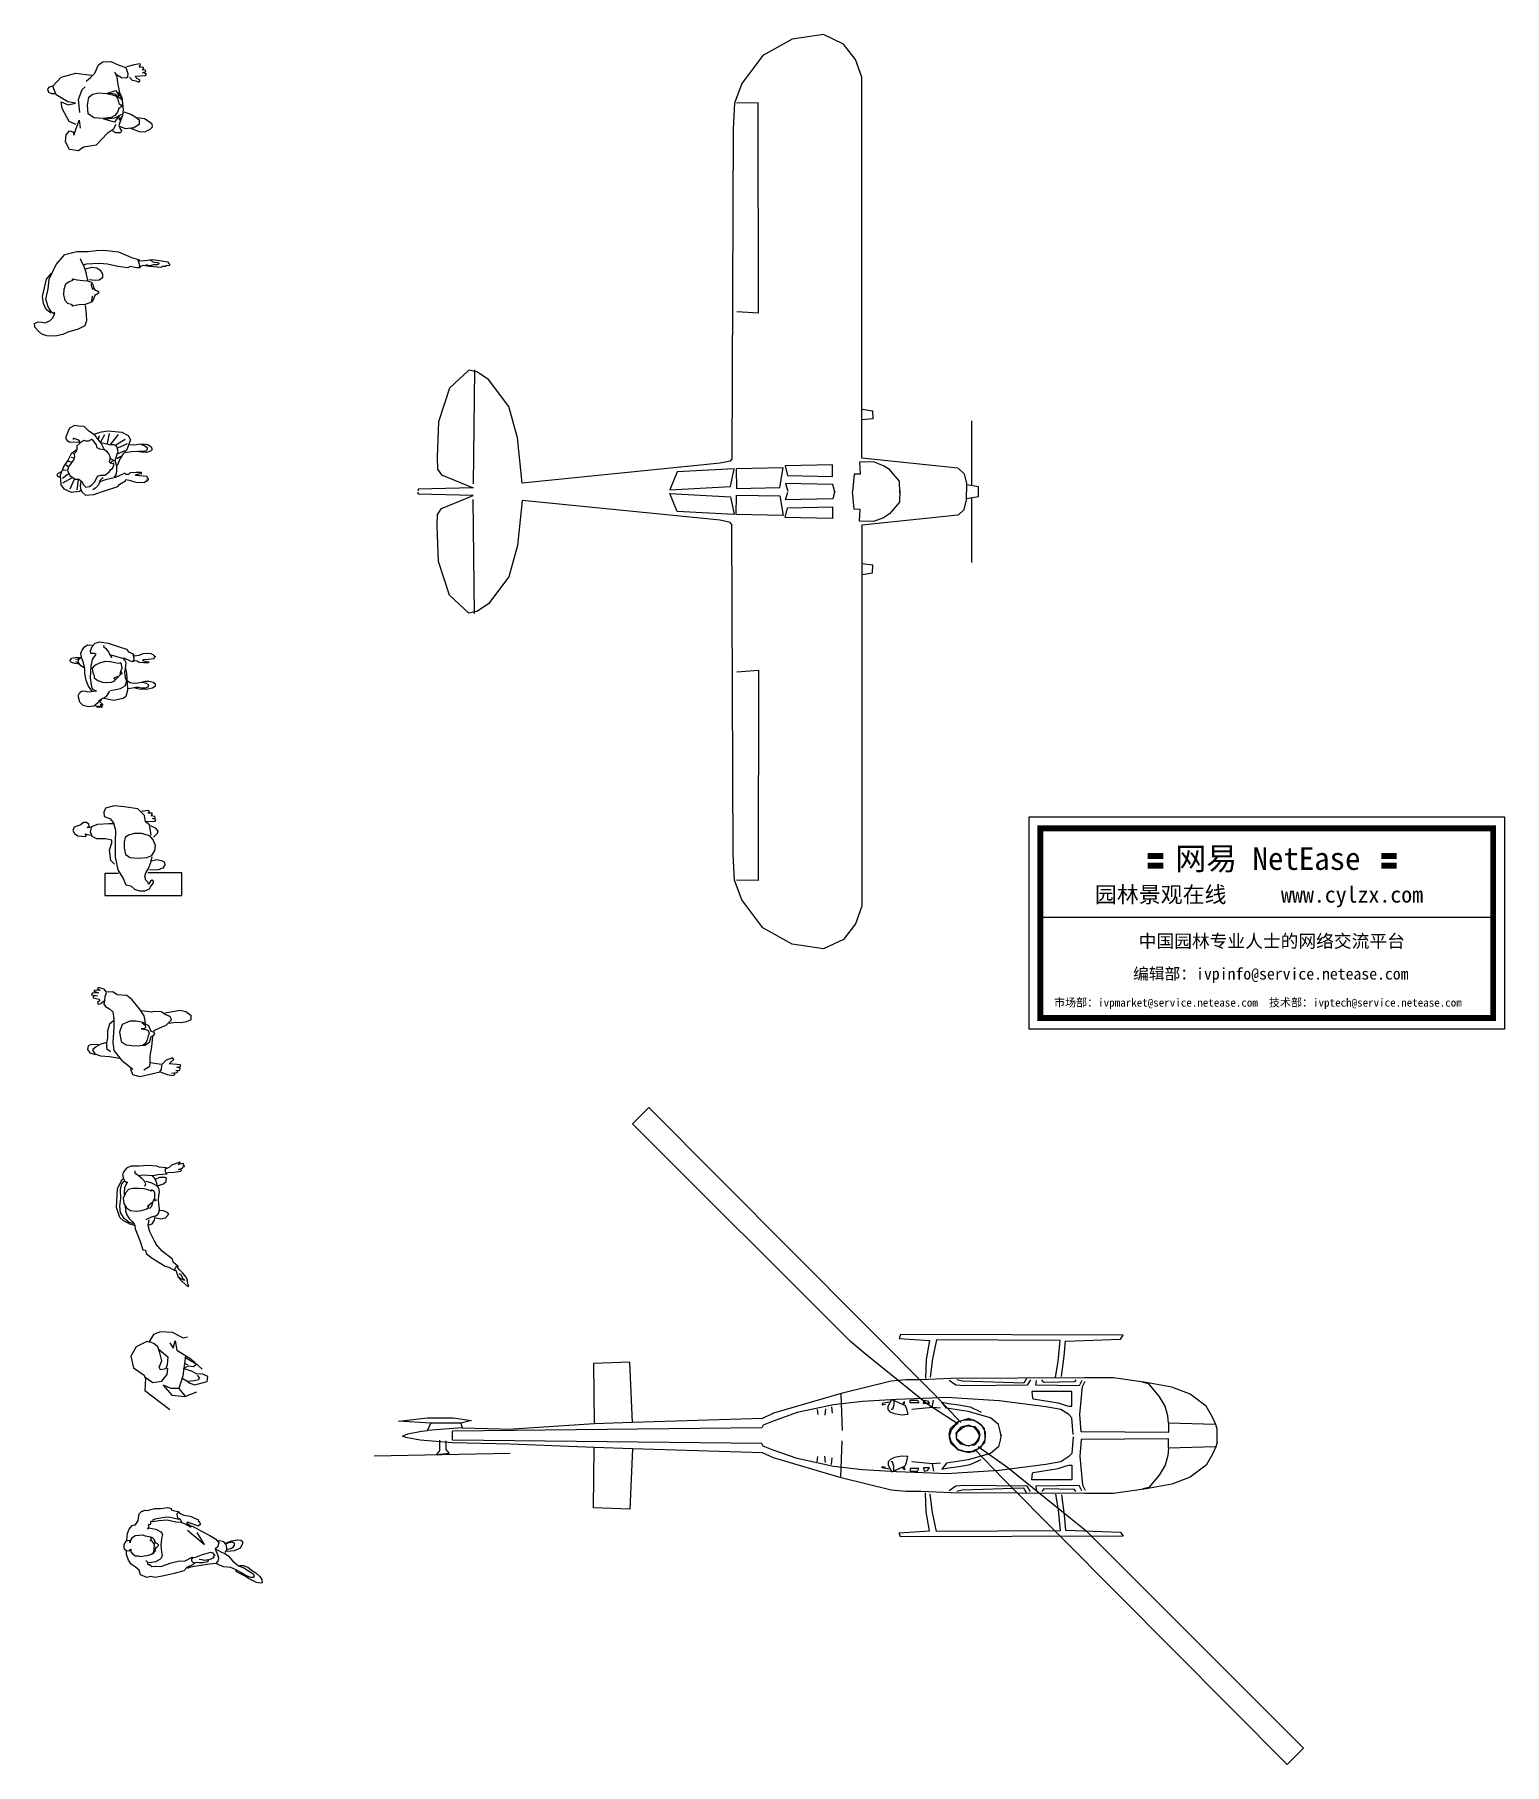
# Model space of a CAD drawing. Extents: x -2207 to 28703, y -11940 to 7083.
# Drawn here: x 13097 to 28703, y -11940 to 6427 of the extents above; entities that cross this region are included whole.
import ezdxf

# ---------------------------------------------------------------- set-up
doc = ezdxf.new("R2010")
doc.units = 0
doc.header["$MEASUREMENT"] = 0
doc.layers.get('0').update_dxf_attribs({"linetype": 'CONTINUOUS'})
for name, color, linetype in [('2D', 7, 'CONTINUOUS'), ('INSERT', 7, 'CONTINUOUS'), ('摆设线', 4, 'CONTINUOUS')]:
    doc.layers.add(name, color=color, linetype=linetype)
doc.styles.add('163', font='SimSun.ttf', dxfattribs={"width": 0.99})

# ---------------------------------------------------------------- blocks, each defined once
blk = doc.blocks.new('C-2MAN11')
at = {"layer": '2D', "color": 0, "linetype": 'BYBLOCK'}
for p, q in [((-275, 465), (-283, 448)), ((-283, 448), (-218, 437)), ((-209, 467), (-275, 465)), ((-218, 437), (-264, 432)), ((-264, 432), (-264, 416)), ((-264, 416), (-201, 402)), ((-247, 497), (-258, 484)), ((-258, 484), (-209, 467)), ((-190, 492), (-247, 497)), ((-207, 524), (-218, 513)), ((-218, 513), (-190, 492)), ((-196, 383), (-218, 364)), ((-147, 505), (-207, 524)), ((-201, 402), (-196, 383)), ((-182, 353), (-144, 386)), ((-144, 386), (-152, 348)), ((-122, 473), (-147, 505)), ((-141, 386), (-139, 429)), ((-139, 429), (-122, 470)), ((-55, 478), (-122, 473)), ((-11, 446), (-55, 478)), ((92, 440), (-11, 446)), ((147, 397), (92, 440)), ((228, 296), (147, 397)), ((-218, 364), (-212, 348)), ((-212, 348), (-182, 353)), ((-152, 348), (-133, 321)), ((-133, 321), (-90, 296)), ((-90, 296), (-57, 266)), ((-57, 266), (-44, 196)), ((-44, 196), (-44, 101)), ((277, 223), (228, 296)), ((331, 264), (247, 275)), ((291, 150), (277, 223)), ((356, 261), (331, 264)), ((380, 269), (356, 261)), ((456, 264), (380, 269)), ((508, 234), (456, 264)), ((483, 253), (657, 283)), ((554, 215), (508, 234)), ((568, 182), (554, 215)), ((657, 283), (720, 269)), ((720, 269), (771, 231)), ((771, 231), (771, 182)), ((-112, 63), (-114, -10)), ((-90, 136), (-112, 63)), ((-49, 171), (-90, 136)), ((-44, 101), (-57, -57)), ((44, 130), (15, 49)), ((15, 49), (34, -49)), ((125, 166), (44, 130)), ((190, 166), (125, 166)), ((261, 152), (190, 166)), ((277, 87), (245, 85)), ((245, 85), (291, 79)), ((254, 150), (288, 125)), ((325, 118), (261, 152)), ((291, 101), (277, 87)), ((288, 125), (291, 101)), ((291, 79), (320, 66)), ((320, 11), (307, -32)), ((320, 66), (329, 41)), ((329, 41), (320, 11)), ((350, 58), (325, 118)), ((346, -12), (352, 5)), ((376, 50), (350, 58)), ((352, 5), (379, 18)), ((358, -106), (368, 5)), ((389, 36), (376, 50)), ((379, 18), (389, 36)), ((380, 58), (383, 68)), ((383, 68), (443, 95)), ((443, 95), (511, 125)), ((511, 125), (546, 158)), ((611, 152), (541, 142)), ((546, 158), (568, 182)), ((671, 150), (611, 152)), ((725, 158), (671, 150)), ((771, 182), (725, 158)), ((-318, -97), (-326, -135)), ((-326, -135), (-302, -171)), ((-285, -81), (-318, -97)), ((-302, -171), (-245, -187)), ((-207, -84), (-285, -81)), ((-234, -106), (-272, -138)), ((-272, -138), (-247, -179)), ((-247, -179), (-188, -203)), ((-185, -76), (-234, -106)), ((-122, -59), (-185, -76)), ((-114, -10), (-122, -65)), ((-122, -65), (-122, -125)), ((-122, -125), (-82, -157)), ((-57, -57), (-46, -144)), ((-46, -144), (35, -247)), ((34, -49), (86, -85)), ((86, -85), (179, -97)), ((179, -97), (282, -87)), ((291, -70), (261, -87)), ((282, -87), (335, -58)), ((307, -32), (291, -70)), ((335, -58), (346, -12)), ((342, -201), (358, -106)), ((-188, -203), (-93, -209)), ((-93, -209), (13, -225)), ((35, -247), (155, -344)), ((133, -339), (152, -399)), ((155, -344), (133, -339)), ((331, -320), (274, -355)), ((342, -274), (331, -320)), ((342, -277), (342, -201)), ((435, -290), (342, -277)), ((464, -293), (435, -290)), ((440, -374), (462, -347)), ((462, -347), (464, -301)), ((511, -247), (464, -293)), ((579, -222), (511, -247)), ((543, -285), (560, -268)), ((663, -298), (543, -285)), ((560, -268), (592, -241)), ((592, -241), (579, -222)), ((614, -358), (655, -353)), ((633, -361), (614, -358)), ((625, -323), (663, -315)), ((660, -331), (625, -323)), ((627, -380), (633, -361)), ((655, -353), (660, -331)), ((663, -315), (663, -298)), ((152, -399), (231, -420)), ((231, -420), (353, -393)), ((353, -393), (448, -372)), ((448, -372), (521, -399)), ((521, -399), (589, -412)), ((570, -385), (627, -380)), ((606, -393), (570, -385)), ((589, -412), (606, -393))]:
    blk.add_line(p, q, dxfattribs=at)
blk = doc.blocks.new('C-2MAN05')
at = {"layer": '2D', "color": 0, "linetype": 'BYBLOCK'}
for p, q in [((125, 368), (33, 362)), ((221, 362), (125, 368)), ((377, 371), (357, 349)), ((399, 377), (377, 371)), ((447, 397), (399, 377)), ((461, 404), (447, 397)), ((448, 380), (474, 397)), ((505, 390), (448, 380)), ((474, 397), (461, 404)), ((500, 369), (507, 379)), ((511, 368), (500, 369)), ((507, 379), (505, 390)), ((515, 358), (511, 368)), ((-194, 122), (-158, 202)), ((-158, 202), (-139, 228)), ((-148, 175), (-126, 201)), ((-128, 305), (-143, 268)), ((-143, 268), (-132, 230)), ((-132, 230), (-117, 202)), ((-101, 338), (-128, 305)), ((-117, 202), (-99, 190)), ((-55, 360), (-101, 338)), ((-86, 191), (-99, 177)), ((-99, 190), (-86, 191)), ((33, 362), (-55, 360)), ((-9, 283), (-9, 311)), ((22, 267), (-9, 283)), ((65, 228), (22, 267)), ((33, 261), (65, 268)), ((65, 268), (188, 263)), ((90, 201), (65, 228)), ((105, 175), (90, 201)), ((105, 202), (164, 184)), ((164, 184), (219, 155)), ((201, 230), (169, 261)), ((188, 263), (232, 272)), ((217, 190), (201, 230)), ((250, 241), (204, 221)), ((228, 153), (217, 190)), ((248, 349), (221, 362)), ((232, 272), (287, 276)), ((320, 344), (248, 349)), ((307, 241), (250, 241)), ((287, 276), (329, 278)), ((292, 173), (320, 197)), ((325, 230), (307, 241)), ((316, 338), (310, 329)), ((310, 329), (310, 303)), ((310, 303), (322, 283)), ((329, 336), (320, 344)), ((320, 197), (325, 230)), ((357, 349), (329, 336)), ((329, 278), (335, 292)), ((335, 292), (406, 298)), ((406, 298), (478, 309)), ((452, 325), (494, 338)), ((485, 322), (452, 325)), ((478, 309), (485, 322)), ((494, 353), (515, 358)), ((498, 349), (494, 353)), ((494, 338), (498, 349)), ((-207, -78), (-200, 59)), ((-200, 59), (-194, 122)), ((-171, -62), (-160, 21)), ((-165, 114), (-148, 175)), ((-160, 21), (-165, 114)), ((-106, 81), (-136, 21)), ((-136, 21), (-128, -34)), ((-121, 131), (-126, 79)), ((-126, 79), (-125, 56)), ((-99, 177), (-121, 131)), ((-77, 112), (-106, 81)), ((-38, 124), (-77, 112)), ((28, 124), (-38, 124)), ((87, 120), (28, 124)), ((136, 107), (87, 120)), ((96, 149), (105, 175)), ((164, 96), (136, 107)), ((162, 111), (164, 96)), ((191, 100), (162, 111)), ((180, -18), (201, 21)), ((202, 74), (191, 100)), ((197, 10), (210, 2)), ((201, 21), (202, 74)), ((210, 2), (210, -3)), ((219, 155), (241, 127)), ((228, 151), (292, 173)), ((241, 41), (235, 8)), ((235, 8), (241, -42)), ((241, 127), (248, 90)), ((248, 90), (241, 41)), ((-171, -183), (-207, -78)), ((-163, -130), (-171, -62)), ((-132, -220), (-171, -183)), ((-126, -196), (-163, -130)), ((-128, -34), (-101, -82)), ((-115, -62), (-112, -113)), ((-112, -113), (-95, -155)), ((-101, -82), (-58, -108)), ((-95, -155), (-70, -194)), ((-58, -108), (2, -117)), ((2, -117), (61, -111)), ((61, -111), (109, -95)), ((162, -179), (107, -209)), ((109, -95), (136, -73)), ((122, -64), (180, -18)), ((136, -73), (122, -64)), ((147, -84), (125, -89)), ((164, -64), (147, -84)), ((215, -165), (162, -179)), ((177, -32), (164, -64)), ((210, -3), (193, -10)), ((196, -213), (206, -171)), ((241, -139), (215, -165)), ((241, -42), (248, -93)), ((248, -93), (241, -139)), ((294, -115), (248, -110)), ((335, -132), (294, -115)), ((313, -187), (349, -150)), ((349, -150), (335, -132)), ((-90, -242), (-132, -220)), ((-71, -236), (-126, -196)), ((-66, -256), (-90, -242)), ((-31, -247), (-71, -236)), ((-70, -194), (-40, -225)), ((-11, -269), (-66, -256)), ((-40, -225), (-20, -251)), ((-20, -251), (-11, -269)), ((-11, -272), (-7, -306)), ((-7, -306), (40, -428)), ((130, -270), (141, -208)), ((149, -335), (130, -270)), ((141, -262), (172, -250)), ((199, -434), (149, -335)), ((172, -250), (196, -213)), ((210, -188), (265, -199)), ((265, -199), (313, -187)), ((40, -428), (74, -528)), ((74, -528), (100, -532)), ((100, -532), (110, -565)), ((213, -454), (199, -434)), ((211, -462), (213, -454)), ((280, -541), (211, -462)), ((387, -627), (280, -541)), ((110, -565), (173, -617)), ((173, -617), (312, -700)), ((312, -700), (351, -710)), ((351, -710), (405, -744)), ((397, -658), (387, -627)), ((450, -706), (397, -658)), ((408, -739), (419, -718)), ((419, -718), (432, -704)), ((432, -704), (445, -706)), ((446, -720), (450, -706)), ((462, -740), (446, -720)), ((405, -744), (423, -744)), ((423, -744), (450, -817)), ((450, -817), (490, -865)), ((468, -828), (459, -816)), ((460, -779), (482, -792)), ((496, -773), (462, -740)), ((494, -843), (468, -828)), ((482, -792), (492, -816)), ((490, -865), (553, -916)), ((492, -816), (496, -829)), ((516, -853), (494, -843)), ((534, -817), (496, -773)), ((496, -829), (510, -842)), ((510, -842), (516, -853)), ((549, -849), (534, -817)), ((544, -851), (549, -849)), ((551, -875), (544, -851)), ((547, -880), (551, -875)), ((563, -910), (547, -880)), ((553, -916), (563, -910))]:
    blk.add_line(p, q, dxfattribs=at)
blk = doc.blocks.new('A$C38902B1F')
at = {"layer": '2D', "color": 2, "linetype": 'BYBLOCK'}
for p, q in [((238, 798), (189, 714)), ((315, 826), (238, 798)), ((441, 819), (315, 826)), ((559, 756), (441, 819)), ((601, 770), (559, 756)), ((56, 665), (0, 567)), ((0, 567), (28, 441)), ((168, 721), (56, 665)), ((189, 714), (168, 721)), ((245, 700), (203, 714)), ((287, 665), (245, 700)), ((308, 602), (287, 665)), ((301, 637), (392, 560)), ((329, 518), (308, 602)), ((392, 560), (385, 476)), ((413, 707), (448, 651)), ((448, 651), (468, 728)), ((468, 728), (489, 630)), ((489, 630), (636, 539)), ((580, 567), (552, 357)), ((691, 483), (572, 554)), ((28, 441), (140, 364)), ((301, 448), (329, 518)), ((315, 420), (301, 448)), ((392, 434), (315, 420)), ((329, 301), (385, 371)), ((385, 476), (371, 434)), ((385, 371), (392, 434)), ((558, 436), (607, 464)), ((642, 408), (558, 436)), ((570, 490), (600, 478)), ((607, 464), (663, 457)), ((636, 539), (755, 427)), ((698, 380), (642, 408)), ((663, 457), (691, 483)), ((763, 374), (698, 380)), ((817, 352), (763, 374)), ((140, 364), (154, 329)), ((140, 350), (231, 287)), ((154, 329), (147, 203)), ((147, 203), (413, 0)), ((231, 287), (329, 301)), ((427, 224), (343, 259)), ((343, 259), (434, 154)), ((510, 224), (427, 224)), ((552, 357), (510, 224)), ((510, 224), (573, 147)), ((551, 331), (593, 303)), ((573, 140), (699, 189)), ((670, 303), (593, 296)), ((593, 303), (627, 280)), ((627, 280), (677, 261)), ((719, 317), (670, 303)), ((677, 261), (810, 296)), ((705, 366), (726, 338)), ((726, 338), (719, 317)), ((810, 296), (817, 352)), ((434, 154), (573, 140))]:
    blk.add_line(p, q, dxfattribs=at)
blk = doc.blocks.new('C-2MAN07')
at = {"layer": '2D', "color": 0, "linetype": 'BYBLOCK'}
for p, q in [((-151, 403), (-170, 362)), ((-59, 428), (-151, 403)), ((46, 419), (-59, 428)), ((192, 396), (46, 419)), ((262, 327), (192, 396)), ((306, 377), (230, 368)), ((300, 352), (316, 368)), ((316, 368), (306, 377)), ((-485, 203), (-497, 165)), ((-443, 216), (-485, 203)), ((-412, 228), (-443, 216)), ((-383, 250), (-412, 228)), ((-354, 250), (-383, 250)), ((-329, 235), (-354, 250)), ((-345, 197), (-323, 209)), ((-310, 197), (-345, 197)), ((-323, 209), (-329, 235)), ((-310, 152), (-297, 209)), ((-297, 209), (-231, 235)), ((-231, 235), (-116, 241)), ((-170, 362), (-164, 314)), ((-164, 314), (-104, 295)), ((-116, 241), (-59, 241)), ((-104, 295), (-65, 247)), ((-65, 247), (-43, 171)), ((274, 257), (262, 327)), ((316, 225), (274, 257)), ((277, 263), (376, 266)), ((344, 349), (300, 352)), ((328, 165), (316, 225)), ((328, 219), (376, 193)), ((335, 323), (344, 336)), ((373, 314), (335, 323)), ((344, 336), (344, 349)), ((347, 292), (376, 298)), ((382, 282), (347, 292)), ((376, 298), (373, 314)), ((376, 266), (382, 282)), ((376, 193), (405, 158)), ((-497, 165), (-481, 136)), ((-481, 136), (-443, 111)), ((-443, 111), (-402, 105)), ((-402, 105), (-364, 101)), ((-367, 130), (-310, 117)), ((-351, 114), (-367, 130)), ((-364, 101), (-351, 114)), ((-291, 101), (-310, 152)), ((-243, 76), (-291, 101)), ((-151, 79), (-243, 76)), ((-85, 63), (-151, 79)), ((-110, -41), (-85, 35)), ((-85, 35), (-85, 63)), ((-43, 171), (-50, 44)), ((-50, 44), (-50, -118)), ((58, 92), (46, 41)), ((46, 41), (46, -19)), ((93, 117), (58, 92)), ((154, 133), (93, 117)), ((233, 133), (154, 133)), ((319, 108), (233, 133)), ((354, 66), (319, 108)), ((335, 117), (328, 165)), ((379, 6), (354, 66)), ((398, 133), (357, 95)), ((373, -45), (379, 6)), ((405, 158), (398, 133)), ((-94, -152), (-110, -41)), ((-56, -191), (-94, -152)), ((-50, -118), (-21, -251)), ((46, -19), (62, -89)), ((62, -89), (112, -121)), ((112, -121), (201, -127)), ((201, -127), (287, -121)), ((287, -121), (341, -99)), ((306, -238), (331, -172)), ((331, -172), (344, -114)), ((341, -99), (373, -45)), ((341, -156), (389, -140)), ((389, -140), (443, -152)), ((443, -152), (471, -168)), ((471, -168), (478, -200)), ((-158, -292), (-158, -524)), ((-12, -292), (-158, -292)), ((-21, -251), (36, -343)), ((36, -343), (65, -410)), ((268, -324), (277, -283)), ((277, -362), (268, -324)), ((277, -283), (306, -238)), ((300, -381), (277, -362)), ((659, -283), (300, -283)), ((408, -251), (316, -254)), ((341, -362), (328, -371)), ((360, -371), (341, -362)), ((458, -235), (408, -251)), ((478, -200), (458, -235)), ((659, -524), (659, -283)), ((-158, -524), (659, -524)), ((65, -410), (119, -422)), ((119, -422), (157, -457)), ((157, -457), (211, -476)), ((211, -476), (268, -473)), ((268, -473), (316, -454)), ((309, -406), (300, -381)), ((319, -384), (309, -406)), ((316, -454), (328, -432)), ((328, -371), (319, -384)), ((328, -432), (344, -406)), ((344, -406), (360, -390)), ((360, -390), (360, -371))]:
    blk.add_line(p, q, dxfattribs=at)
blk = doc.blocks.new('C-2MAN20')
at = {"layer": '2D', "color": 0, "linetype": 'BYBLOCK'}
for p, q in [((-370, 304), (-360, 374)), ((-360, 374), (-331, 405)), ((-331, 405), (-321, 405)), ((-321, 405), (-298, 416)), ((-298, 416), (-274, 411)), ((-274, 411), (-191, 431)), ((-191, 431), (-127, 431)), ((-127, 431), (-59, 444)), ((-59, 444), (-20, 431)), ((-20, 431), (-15, 416)), ((-15, 416), (57, 400)), ((55, 390), (42, 374)), ((42, 374), (44, 346)), ((57, 400), (70, 382)), ((70, 382), (114, 361)), ((-484, 165), (-464, 211)), ((-464, 211), (-433, 250)), ((-433, 250), (-407, 258)), ((-407, 258), (-396, 258)), ((-396, 258), (-370, 304)), ((-261, 232), (-272, 214)), ((-261, 263), (-261, 232)), ((-243, 258), (-261, 263)), ((-259, 227), (-181, 214)), ((-233, 297), (-243, 258)), ((-217, 291), (-233, 297)), ((-215, 310), (-217, 291)), ((-189, 320), (-215, 310)), ((-215, 294), (-150, 304)), ((-72, 341), (-189, 320)), ((-181, 214), (-127, 183)), ((-150, 304), (-62, 310)), ((-31, 335), (-72, 341)), ((-62, 310), (32, 291)), ((63, 315), (-31, 335)), ((32, 291), (86, 286)), ((44, 346), (57, 325)), ((68, 325), (63, 315)), ((83, 312), (68, 325)), ((94, 281), (83, 312)), ((133, 266), (94, 281)), ((114, 361), (184, 351)), ((187, 234), (133, 266)), ((153, 286), (146, 278)), ((146, 278), (200, 240)), ((270, 245), (153, 286)), ((153, 201), (335, 48)), ((184, 351), (273, 312)), ((200, 240), (187, 234)), ((208, 245), (304, 190)), ((273, 312), (267, 302)), ((267, 302), (283, 291)), ((273, 255), (270, 245)), ((283, 255), (273, 255)), ((283, 291), (286, 278)), ((293, 263), (283, 255)), ((286, 278), (293, 263)), ((304, 190), (392, 146)), ((-505, 79), (-523, 48)), ((-523, 48), (-523, 19)), ((-523, 19), (-515, -1)), ((-484, 92), (-505, 79)), ((-490, 95), (-484, 165)), ((-458, 87), (-484, 92)), ((-453, 69), (-458, 87)), ((-451, 95), (-453, 69)), ((-435, 118), (-451, 95)), ((-401, 141), (-435, 118)), ((-357, 144), (-401, 141)), ((-321, 149), (-357, 144)), ((-290, 139), (-321, 149)), ((-220, 123), (-290, 139)), ((-228, 113), (-243, 126)), ((-243, 92), (-233, 95)), ((-220, 84), (-243, 92)), ((-233, 95), (-228, 113)), ((-194, 100), (-220, 123)), ((-197, 48), (-220, 84)), ((-204, -30), (-199, 4)), ((-200, 95), (-187, 59)), ((-199, 4), (-197, 48)), ((-186, 66), (-194, 100)), ((-183, 22), (-191, -15)), ((-169, 59), (-186, 66)), ((-186, -19), (-181, 14)), ((-181, 14), (-170, 21)), ((-170, 21), (-152, 39)), ((-153, 47), (-169, 59)), ((-152, 39), (-153, 47)), ((-121, 113), (-129, 40)), ((-129, 40), (-121, -30)), ((-127, 183), (-111, 157)), ((-111, 157), (-121, 113)), ((335, 48), (257, 177)), ((392, 146), (457, 108)), ((472, 22), (449, 4)), ((449, 4), (472, -56)), ((454, 1), (477, -9)), ((457, 108), (488, 69)), ((488, 69), (472, 22)), ((496, 87), (480, 84)), ((540, 79), (496, 87)), ((566, 51), (540, 79)), ((584, 63), (563, 56)), ((566, 66), (625, 87)), ((571, 12), (566, 51)), ((571, -12), (571, 12)), ((576, -1), (615, 6)), ((628, 74), (584, 63)), ((615, 6), (643, 25)), ((625, 87), (685, 100)), ((654, 63), (628, 74)), ((643, 25), (654, 43)), ((654, 43), (654, 63)), ((713, 12), (654, -19)), ((685, 100), (721, 97)), ((737, 56), (713, 12)), ((721, 97), (739, 82)), ((739, 82), (737, 56)), ((-515, -1), (-492, -14)), ((-492, -14), (-461, -17)), ((-492, -58), (-492, -22)), ((-471, -118), (-492, -58)), ((-443, -159), (-471, -118)), ((-461, -17), (-448, -1)), ((-448, -1), (-448, -27)), ((-448, -27), (-427, -53)), ((-401, -188), (-443, -159)), ((-427, -53), (-399, -69)), ((-399, -69), (-370, -69)), ((-370, -69), (-347, -76)), ((-347, -76), (-305, -69)), ((-305, -69), (-274, -66)), ((-287, -120), (-272, -133)), ((-274, -66), (-233, -58)), ((-272, -133), (-267, -162)), ((-267, -162), (-248, -162)), ((-228, -141), (-261, -146)), ((-248, -162), (-225, -185)), ((-233, -58), (-210, -45)), ((-184, -133), (-228, -141)), ((-225, -48), (-204, -30)), ((-225, -185), (-184, -180)), ((-210, -45), (-186, -19)), ((-140, -110), (-184, -133)), ((-184, -180), (-127, -185)), ((-124, -97), (-140, -110)), ((-127, -185), (-18, -146)), ((-114, -66), (-124, -97)), ((-121, -30), (-114, -66)), ((-18, -146), (57, -128)), ((57, -128), (130, -123)), ((130, -123), (205, -84)), ((216, -164), (146, -193)), ((319, -170), (187, -190)), ((210, -95), (197, -107)), ((197, -107), (197, -123)), ((197, -123), (213, -139)), ((205, -84), (234, -87)), ((213, -139), (229, -141)), ((234, -149), (216, -164)), ((234, -87), (304, -61)), ((249, -141), (234, -149)), ((273, -146), (249, -141)), ((317, -146), (273, -146)), ((312, -113), (278, -110)), ((304, -61), (402, -32)), ((332, -120), (312, -113)), ((369, -133), (317, -146)), ((389, -159), (319, -170)), ((353, -118), (332, -120)), ((374, -118), (353, -118)), ((374, -118), (369, -133)), ((436, -92), (374, -118)), ((454, -152), (389, -159)), ((402, -32), (415, -40)), ((415, -40), (428, -40)), ((428, -40), (431, -53)), ((446, -61), (428, -82)), ((428, -82), (436, -92)), ((431, -53), (446, -61)), ((477, -126), (454, -152)), ((503, -175), (459, -152)), ((472, -56), (485, -95)), ((477, -9), (514, -30)), ((485, -95), (477, -126)), ((540, -188), (503, -175)), ((514, -30), (550, -45)), ((550, -45), (586, -69)), ((553, -35), (571, -12)), ((654, -19), (576, -25)), ((586, -69), (636, -126)), ((636, -126), (695, -177)), ((695, -177), (752, -198)), ((706, -175), (747, -172)), ((747, -172), (796, -190)), ((-357, -224), (-401, -188)), ((-344, -273), (-357, -224)), ((-277, -299), (-344, -273)), ((-235, -289), (-277, -299)), ((-189, -302), (-235, -289)), ((-95, -284), (-189, -302)), ((13, -258), (-95, -284)), ((117, -229), (13, -258)), ((146, -193), (117, -229)), ((187, -190), (153, -206)), ((615, -196), (540, -188)), ((672, -221), (615, -196)), ((680, -242), (669, -224)), ((721, -247), (672, -221)), ((703, -253), (680, -242)), ((768, -286), (703, -253)), ((768, -276), (721, -247)), ((752, -198), (853, -260)), ((825, -302), (768, -276)), ((804, -312), (768, -286)), ((796, -190), (846, -229)), ((838, -330), (804, -312)), ((853, -299), (825, -302)), ((887, -354), (838, -330)), ((846, -229), (879, -250)), ((853, -260), (864, -284)), ((864, -284), (853, -299)), ((879, -250), (921, -289)), ((926, -361), (887, -354)), ((921, -289), (944, -322)), ((947, -356), (926, -361)), ((944, -322), (947, -356))]:
    blk.add_line(p, q, dxfattribs=at)
blk = doc.blocks.new('C-2MAN04')
at = {"layer": '2D', "color": 0, "linetype": 'BYBLOCK'}
for p, q in [((-252, 213), (-235, 247)), ((-244, 168), (-252, 213)), ((-235, 247), (-207, 286)), ((-207, 286), (-179, 301)), ((-179, 301), (-128, 299)), ((-149, 239), (-130, 284)), ((-145, 211), (-149, 239)), ((-106, 209), (-145, 211)), ((-130, 284), (-100, 320)), ((-126, 148), (-89, 202)), ((-89, 202), (-106, 209)), ((-100, 320), (-48, 335)), ((-48, 335), (40, 320)), ((-5, 295), (-10, 284)), ((-10, 284), (16, 262)), ((16, 262), (44, 228)), ((40, 320), (147, 284)), ((44, 228), (57, 198)), ((57, 198), (79, 166)), ((182, 161), (59, 198)), ((147, 284), (233, 256)), ((233, 256), (255, 228)), ((255, 228), (304, 206)), ((302, 200), (311, 163)), ((304, 206), (317, 185)), ((317, 185), (367, 194)), ((367, 194), (412, 211)), ((412, 211), (472, 213)), ((472, 213), (500, 211)), ((500, 211), (504, 204)), ((504, 204), (517, 200)), ((517, 200), (524, 187)), ((524, 187), (534, 185)), ((534, 185), (539, 176)), ((-366, 133), (-362, 144)), ((-349, 116), (-366, 133)), ((-362, 144), (-345, 161)), ((-313, 103), (-349, 116)), ((-345, 161), (-300, 172)), ((-268, 97), (-313, 103)), ((-287, 151), (-306, 146)), ((-285, 116), (-304, 123)), ((-300, 172), (-252, 166)), ((-261, 163), (-287, 151)), ((-274, 105), (-285, 116)), ((-276, 116), (-274, 142)), ((-252, 80), (-276, 116)), ((-274, 142), (-250, 168)), ((-214, 60), (-252, 80)), ((-222, 112), (-244, 168)), ((-207, 50), (-222, 112)), ((-209, -2), (-207, 50)), ((-147, -49), (-141, 75)), ((-141, 75), (-126, 148)), ((-106, 82), (-132, 54)), ((-132, 54), (-123, 5)), ((-123, 5), (-108, -23)), ((-53, 108), (-106, 82)), ((6, 125), (-53, 108)), ((59, 123), (6, 125)), ((115, 110), (59, 123)), ((147, 105), (115, 110)), ((162, 108), (147, 105)), ((175, 110), (162, 108)), ((162, -23), (175, 20)), ((182, 95), (175, 110)), ((175, 20), (188, 58)), ((182, 11), (176, 14)), ((216, 157), (182, 161)), ((188, 58), (182, 95)), ((188, 5), (182, 11)), ((186, -3), (188, 5)), ((197, 157), (216, 138)), ((220, 48), (212, 11)), ((212, 11), (216, -28)), ((268, 133), (216, 157)), ((216, 138), (227, 114)), ((227, 114), (220, 48)), ((225, 52), (233, -2)), ((298, 123), (268, 133)), ((311, 131), (298, 123)), ((311, 142), (302, 133)), ((311, 163), (311, 142)), ((319, 133), (311, 131)), ((347, 129), (319, 133)), ((367, 116), (347, 129)), ((418, 110), (367, 116)), ((412, 142), (405, 136)), ((405, 136), (448, 127)), ((463, 146), (412, 142)), ((463, 112), (418, 110)), ((448, 127), (470, 121)), ((524, 155), (463, 146)), ((470, 121), (463, 112)), ((530, 172), (524, 155)), ((539, 176), (530, 172)), ((-194, -75), (-209, -2)), ((-171, -135), (-194, -75)), ((-128, -195), (-171, -135)), ((-136, -122), (-147, -49)), ((-132, -157), (-136, -122)), ((-113, -180), (-132, -157)), ((-85, -187), (-113, -180)), ((-108, -23), (-111, -47)), ((-111, -47), (-70, -75)), ((-70, -75), (-22, -94)), ((-22, -94), (36, -99)), ((36, -99), (74, -92)), ((79, -182), (64, -187)), ((74, -92), (98, -84)), ((124, -174), (79, -182)), ((98, -84), (113, -71)), ((104, -49), (162, -23)), ((111, -60), (104, -49)), ((113, -71), (111, -60)), ((113, -65), (129, -59)), ((167, -163), (124, -174)), ((129, -59), (141, -44)), ((141, -44), (150, -30)), ((167, -15), (168, -13)), ((216, -135), (167, -163)), ((168, -13), (186, -3)), ((216, -28), (233, -88)), ((233, -88), (216, -135)), ((246, -180), (227, -245)), ((233, -2), (240, -96)), ((240, -96), (246, -180)), ((244, -81), (272, -96)), ((296, -157), (251, -165)), ((272, -96), (306, -105)), ((332, -150), (296, -157)), ((306, -105), (352, -101)), ((324, -154), (367, -163)), ((362, -150), (332, -150)), ((352, -101), (397, -94)), ((395, -159), (362, -150)), ((367, -163), (442, -167)), ((433, -157), (395, -159)), ((397, -94), (435, -101)), ((433, -86), (401, -92)), ((474, -86), (433, -86)), ((461, -146), (433, -157)), ((435, -101), (461, -114)), ((442, -167), (511, -154)), ((461, -114), (468, -129)), ((468, -129), (461, -146)), ((517, -99), (474, -86)), ((511, -154), (543, -133)), ((543, -116), (517, -99)), ((543, -133), (543, -116)), ((-280, -240), (-261, -204)), ((-261, -305), (-280, -240)), ((-261, -204), (-237, -184)), ((-225, -343), (-261, -305)), ((-237, -184), (-205, -191)), ((-169, -356), (-225, -343)), ((-205, -191), (-179, -195)), ((-179, -195), (-143, -193)), ((-113, -348), (-169, -356)), ((-143, -193), (-85, -187)), ((-78, -322), (-113, -348)), ((-98, -339), (-76, -360)), ((-55, -292), (-78, -322)), ((-76, -360), (-66, -357)), ((-72, -344), (-51, -360)), ((-66, -357), (-72, -344)), ((-31, -275), (-55, -292)), ((-18, -330), (-55, -296)), ((-51, -360), (-43, -356)), ((-48, -287), (-35, -289)), ((-48, -345), (-28, -359)), ((-43, -356), (-48, -345)), ((-43, -326), (-18, -339)), ((-20, -355), (-43, -326)), ((-33, -284), (-37, -279)), ((-35, -289), (-33, -284)), ((16, -251), (-31, -275)), ((-28, -359), (-20, -355)), ((-18, -339), (-18, -330)), ((27, -275), (-3, -268)), ((55, -191), (16, -251)), ((96, -288), (27, -275)), ((197, -266), (96, -288)), ((227, -245), (197, -266))]:
    blk.add_line(p, q, dxfattribs=at)
blk = doc.blocks.new('C-2MAN03')
at = {"layer": '2D', "color": 0, "linetype": 'BYBLOCK'}
for p, q in [((-240, 382), (-254, 348)), ((-189, 409), (-240, 382)), ((-147, 404), (-189, 409)), ((-84, 398), (-147, 404)), ((-39, 353), (-84, 398)), ((-278, 295), (-283, 273)), ((-283, 273), (-267, 250)), ((-254, 348), (-278, 295)), ((-267, 250), (-238, 232)), ((-238, 232), (-185, 235)), ((-193, 270), (-205, 261)), ((-153, 259), (-193, 270)), ((-185, 235), (-138, 232)), ((-133, 223), (-162, 194)), ((-162, 194), (-162, 159)), ((-131, 243), (-153, 259)), ((-138, 232), (-131, 243)), ((-88, 250), (-133, 223)), ((-66, 243), (-88, 250)), ((-39, 243), (-66, 243)), ((32, 302), (-39, 353)), ((-6, 261), (-39, 243)), ((10, 252), (-6, 261)), ((46, 205), (10, 252)), ((17, 317), (99, 342)), ((95, 221), (32, 302)), ((52, 174), (46, 205)), ((66, 266), (77, 302)), ((90, 237), (135, 313)), ((182, 205), (90, 226)), ((129, 152), (95, 221)), ((99, 342), (171, 353)), ((162, 219), (184, 324)), ((171, 353), (316, 340)), ((229, 203), (182, 205)), ((196, 212), (278, 313)), ((260, 185), (229, 203)), ((252, 203), (350, 266)), ((274, 134), (260, 185)), ((272, 172), (374, 217)), ((316, 340), (383, 304)), ((388, 210), (368, 152)), ((383, 304), (406, 259)), ((406, 259), (388, 210)), ((395, 208), (439, 203)), ((439, 203), (493, 210)), ((493, 210), (542, 214)), ((518, 208), (556, 199)), ((542, 214), (589, 208)), ((556, 199), (585, 176)), ((589, 208), (625, 183)), ((-254, 45), (-301, -22)), ((-220, 22), (-256, 27)), ((-223, 107), (-254, 45)), ((-220, 18), (-252, -29)), ((-196, 62), (-225, 71)), ((-160, 154), (-223, 107)), ((-198, 40), (-220, 18)), ((-198, 109), (-202, 114)), ((-187, 76), (-198, 40)), ((-173, 127), (-191, 107)), ((-191, 107), (-187, 76)), ((-162, 159), (-173, 127)), ((82, 159), (52, 174)), ((131, 152), (82, 159)), ((162, 125), (131, 152)), ((178, 109), (162, 125)), ((189, 80), (178, 109)), ((184, 25), (191, 54)), ((189, 11), (184, 25)), ((191, 54), (189, 80)), ((218, 4), (189, 11)), ((191, 70), (198, 57)), ((198, 57), (227, 41)), ((201, 23), (198, 12)), ((227, 34), (201, 23)), ((224, 5), (218, 4)), ((229, 11), (224, 5)), ((227, 41), (227, 34)), ((229, -13), (229, 11)), ((245, 33), (263, 96)), ((260, -22), (245, 33)), ((260, 58), (305, 85)), ((263, 96), (274, 134)), ((298, 60), (265, -16)), ((278, 112), (348, 143)), ((330, 109), (298, 60)), ((368, 152), (330, 109)), ((417, 130), (341, 121)), ((475, 132), (417, 130)), ((518, 127), (475, 132)), ((533, 132), (489, 134)), ((578, 123), (518, 127)), ((565, 136), (533, 132)), ((582, 156), (565, 136)), ((620, 138), (578, 123)), ((585, 176), (582, 156)), ((636, 156), (620, 138)), ((625, 183), (636, 156)), ((-370, -103), (-377, -118)), ((-377, -118), (-368, -130)), ((-330, -81), (-370, -103)), ((-368, -130), (-341, -141)), ((-301, -22), (-339, -118)), ((-339, -118), (-332, -219)), ((-256, -107), (-316, -152)), ((-214, -145), (-314, -203)), ((-270, -65), (-308, -69)), ((-256, -29), (-278, -13)), ((-252, -29), (-263, -69)), ((-263, -69), (-238, -123)), ((-238, -123), (-182, -161)), ((-191, -163), (-238, -268)), ((-182, -161), (-142, -159)), ((-149, -165), (-162, -275)), ((-142, -159), (-106, -188)), ((23, -192), (46, -154)), ((46, -154), (57, -130)), ((57, -130), (93, -118)), ((140, -168), (82, -190)), ((82, -188), (88, -168)), ((88, -168), (106, -150)), ((93, -118), (135, -116)), ((106, -150), (115, -143)), ((135, -116), (160, -101)), ((247, -143), (140, -168)), ((160, -101), (182, -78)), ((182, -78), (196, -56)), ((196, -56), (216, -47)), ((216, -47), (229, -13)), ((236, -139), (256, -114)), ((348, -96), (247, -143)), ((256, -114), (263, -76)), ((263, -76), (260, -22)), ((292, -212), (352, -177)), ((359, -112), (348, -96)), ((352, -177), (357, -165)), ((357, -165), (392, -170)), ((386, -112), (359, -112)), ((404, -92), (386, -112)), ((392, -170), (464, -192)), ((466, -89), (404, -92)), ((459, -123), (464, -114)), ((582, -132), (459, -123)), ((464, -114), (497, -105)), ((520, -89), (466, -89)), ((497, -105), (527, -101)), ((527, -101), (520, -89)), ((560, -197), (567, -183)), ((567, -183), (582, -181)), ((580, -168), (596, -168)), ((582, -181), (580, -168)), ((587, -148), (582, -132)), ((598, -152), (587, -148)), ((596, -168), (598, -152)), ((-332, -219), (-301, -264)), ((-301, -264), (-223, -299)), ((-223, -299), (-135, -288)), ((-135, -288), (-117, -275)), ((-120, -190), (-129, -226)), ((-129, -226), (-126, -259)), ((-126, -259), (-111, -295)), ((-111, -295), (-71, -331)), ((-106, -188), (-97, -217)), ((-97, -217), (-68, -244)), ((-71, -331), (17, -322)), ((-68, -244), (-28, -239)), ((-28, -239), (1, -217)), ((1, -217), (23, -192)), ((35, -255), (8, -275)), ((17, -322), (142, -279)), ((66, -219), (35, -255)), ((82, -190), (66, -219)), ((142, -279), (272, -237)), ((272, -237), (292, -212)), ((464, -192), (560, -197))]:
    blk.add_line(p, q, dxfattribs=at)
blk = doc.blocks.new('C-2MAN15')
at = {"layer": '2D', "color": 0, "linetype": 'BYBLOCK'}
for p, q in [((-59, 305), (30, 411)), ((30, 411), (159, 444)), ((159, 444), (276, 444)), ((276, 444), (365, 454)), ((365, 454), (445, 456)), ((445, 456), (601, 439)), ((601, 439), (740, 379)), ((740, 379), (814, 359)), ((-164, 151), (-109, 213)), ((-134, 149), (-59, 305)), ((209, 337), (196, 364)), ((236, 285), (209, 337)), ((258, 307), (226, 297)), ((258, 216), (236, 285)), ((253, 260), (313, 278)), ((400, 315), (258, 307)), ((276, 139), (258, 216)), ((313, 278), (370, 270)), ((370, 270), (407, 245)), ((484, 307), (400, 315)), ((407, 245), (432, 201)), ((432, 201), (430, 163)), ((594, 283), (484, 307)), ((700, 270), (594, 283)), ((725, 283), (700, 270)), ((792, 270), (725, 283)), ((832, 268), (792, 270)), ((829, 290), (809, 352)), ((814, 359), (824, 345)), ((822, 285), (832, 268)), ((834, 285), (822, 285)), ((824, 345), (881, 349)), ((862, 295), (834, 285)), ((931, 283), (862, 295)), ((881, 349), (961, 359)), ((934, 292), (891, 300)), ((1055, 275), (931, 283)), ((973, 300), (934, 292)), ((939, 352), (978, 330)), ((961, 359), (1130, 332)), ((1020, 302), (973, 300)), ((978, 330), (1020, 327)), ((1020, 327), (1033, 315)), ((1033, 315), (1020, 302)), ((1065, 285), (1055, 275)), ((1102, 285), (1065, 285)), ((1105, 292), (1102, 285)), ((1142, 295), (1105, 292)), ((1130, 332), (1130, 320)), ((1130, 320), (1142, 312)), ((1142, 312), (1142, 295)), ((-206, -35), (-183, 59)), ((-183, 59), (-164, 151)), ((-169, -62), (-144, 47)), ((-144, 47), (-134, 149)), ((20, -18), (23, 42)), ((23, 42), (42, 101)), ((42, 101), (77, 126)), ((77, 126), (119, 139)), ((112, 149), (114, 154)), ((119, 139), (112, 149)), ((114, 154), (162, 144)), ((162, 144), (221, 136)), ((221, 136), (273, 131)), ((273, 131), (313, 119)), ((353, 134), (291, 144)), ((313, 119), (330, 92)), ((314, 85), (314, 100)), ((321, 58), (314, 85)), ((336, 41), (321, 58)), ((330, 92), (340, 52)), ((340, 52), (353, 32)), ((397, 139), (353, 134)), ((353, 32), (372, 30)), ((372, 30), (389, 17)), ((388, 0), (372, -12)), ((389, 17), (388, 0)), ((430, 163), (397, 139)), ((-196, -109), (-206, -35)), ((-166, -171), (-196, -109)), ((-146, -144), (-169, -62)), ((-114, -211), (-166, -171)), ((-114, -194), (-146, -144)), ((35, -77), (20, -18)), ((62, -109), (35, -77)), ((114, -124), (62, -109)), ((109, -132), (114, -124)), ((114, -137), (109, -132)), ((157, -127), (114, -137)), ((184, -124), (157, -127)), ((246, -119), (184, -124)), ((316, -94), (246, -119)), ((246, -129), (258, -221)), ((335, -62), (316, -94)), ((318, -84), (320, -54)), ((320, -54), (330, -29)), ((352, -17), (335, -62)), ((372, -12), (352, -17)), ((-290, -323), (-253, -303)), ((-288, -362), (-290, -323)), ((-250, -402), (-288, -362)), ((-253, -303), (-213, -308)), ((-213, -308), (-176, -313)), ((-176, -313), (-124, -290)), ((-124, -290), (-97, -261)), ((-92, -214), (-114, -194)), ((-97, -261), (-82, -228)), ((-74, -204), (-92, -214)), ((-82, -228), (-74, -204)), ((244, -345), (174, -382)), ((261, -293), (244, -345)), ((258, -221), (261, -293)), ((-213, -434), (-250, -402)), ((-159, -452), (-213, -434)), ((-72, -457), (-159, -452)), ((10, -437), (-72, -457)), ((62, -414), (10, -437)), ((174, -382), (62, -414))]:
    blk.add_line(p, q, dxfattribs=at)
blk = doc.blocks.new('C-2MAN10')
at = {"layer": '2D', "color": 0, "linetype": 'BYBLOCK'}
for p, q in [((96, 339), (136, 426)), ((136, 426), (180, 458)), ((180, 458), (265, 461)), ((265, 461), (343, 429)), ((343, 429), (425, 400)), ((425, 400), (445, 336)), ((515, 426), (431, 406)), ((576, 438), (515, 426)), ((565, 403), (579, 423)), ((611, 400), (565, 403)), ((579, 423), (576, 438)), ((597, 374), (614, 386)), ((635, 371), (597, 374)), ((614, 386), (611, 400)), ((638, 356), (635, 371)), ((-403, 164), (-391, 190)), ((-391, 190), (-350, 205)), ((-350, 199), (-260, 295)), ((-315, 109), (-350, 199)), ((-260, 295), (-105, 339)), ((-105, 339), (61, 319)), ((-38, 164), (-7, 193)), ((4, 253), (52, 295)), ((52, 295), (96, 339)), ((308, 348), (329, 301)), ((326, 322), (308, 348)), ((378, 289), (326, 322)), ((329, 301), (337, 237)), ((337, 237), (358, 135)), ((428, 287), (378, 289)), ((442, 298), (428, 287)), ((445, 336), (442, 298)), ((463, 295), (492, 263)), ((492, 263), (530, 257)), ((527, 307), (632, 313)), ((539, 287), (527, 307)), ((530, 257), (562, 243)), ((576, 266), (539, 287)), ((562, 243), (576, 266)), ((603, 342), (638, 356)), ((635, 336), (603, 342)), ((632, 313), (643, 327)), ((643, 327), (635, 336)), ((-394, 135), (-403, 164)), ((-359, 121), (-394, 135)), ((-327, 121), (-359, 121)), ((-190, 36), (-315, 109)), ((-260, 36), (-187, 4)), ((-251, -37), (-260, 36)), ((-111, 22), (-190, 36)), ((-187, 4), (-111, 22)), ((-79, 59), (-38, 164)), ((-65, -80), (-79, 59)), ((17, -2), (31, 83)), ((31, 83), (72, 115)), ((72, 115), (139, 129)), ((139, 129), (218, 124)), ((218, 124), (282, 109)), ((230, 126), (320, 156)), ((308, 115), (230, 126)), ((282, 109), (323, 94)), ((384, 57), (308, 115)), ((320, 156), (355, 94)), ((323, 94), (340, 62)), ((340, 62), (349, 16)), ((349, 16), (372, 4)), ((352, 138), (384, 68)), ((355, 94), (352, 138)), ((358, 135), (384, 80)), ((372, 4), (381, -16)), ((384, 80), (395, -46)), ((-178, -173), (-251, -37)), ((-105, -206), (-178, -173)), ((-126, -319), (-71, -159)), ((-71, -159), (-59, -246)), ((26, -92), (17, -2)), ((84, -136), (26, -92)), ((183, -144), (84, -136)), ((270, -133), (183, -144)), ((192, -150), (308, -136)), ((303, -182), (192, -150)), ((308, -109), (270, -133)), ((355, -112), (303, -182)), ((337, -74), (308, -109)), ((308, -136), (384, -95)), ((352, -37), (337, -74)), ((381, -16), (352, -37)), ((364, -176), (352, -217)), ((358, -162), (355, -112)), ((384, -121), (358, -162)), ((388, -110), (364, -176)), ((395, -46), (388, -110)), ((405, -72), (477, -95)), ((477, -95), (521, -121)), ((521, -121), (565, -156)), ((571, -139), (539, -135)), ((565, -156), (568, -206)), ((623, -147), (571, -139)), ((674, -178), (623, -147)), ((704, -202), (674, -178)), ((-216, -392), (-207, -316)), ((-207, -316), (-173, -275)), ((-173, -275), (-135, -284)), ((-135, -284), (-126, -319)), ((227, -302), (110, -427)), ((291, -258), (227, -302)), ((314, -296), (282, -275)), ((320, -208), (291, -258)), ((364, -293), (314, -296)), ((352, -217), (370, -258)), ((422, -252), (361, -226)), ((381, -278), (364, -293)), ((370, -258), (381, -278)), ((509, -240), (422, -252)), ((476, -245), (567, -281)), ((568, -206), (509, -240)), ((567, -281), (628, -284)), ((628, -284), (682, -256)), ((682, -256), (707, -232)), ((707, -232), (704, -202)), ((-173, -473), (-216, -392)), ((-76, -485), (-173, -473)), ((-24, -447), (-76, -485)), ((110, -427), (-24, -447))]:
    blk.add_line(p, q, dxfattribs=at)
blk = doc.blocks.new('C-2PLA08')
at = {"layer": '2D', "color": 0, "linetype": 'BYBLOCK'}
for p, q in [((-3978, 4346), (-3748, 4577)), ((-3748, 4577), (323, 492)), ((-894, 1262), (-3978, 4346)), ((-683, 1091), (-894, 1262)), ((-185, 1364), (-203, 1308)), ((-203, 1308), (225, 1280)), ((2969, 1354), (-185, 1364)), ((225, 1280), (178, 1010)), ((327, 1289), (271, 1020)), ((2076, 1280), (327, 1289)), ((2048, 982), (2076, 1280)), ((2131, 1057), (2150, 1271)), ((2150, 1271), (2931, 1299)), ((2931, 1299), (2969, 1354)), ((204, 374), (-683, 1091)), ((178, 1010), (169, 741)), ((271, 1020), (234, 759)), ((2011, 759), (2048, 982)), ((2094, 768), (2131, 1057)), ((-4017, 973), (-4528, 954)), ((-4528, 954), (-4519, 99)), ((-3979, 117), (-4017, 973)), ((532, 741), (104, 722)), ((2420, 750), (532, 741)), ((1601, 741), (1564, 675)), ((2829, 750), (2420, 750)), ((3294, 685), (2829, 750)), ((-1022, 527), (-1980, 248)), ((-1031, 517), (-1012, 6)), ((-315, 703), (-1022, 527)), ((-110, 722), (-315, 703)), ((104, 722), (-110, 722)), ((671, 117), (323, 492)), ((597, 648), (504, 713)), ((727, 638), (597, 648)), ((690, 703), (615, 722)), ((1564, 675), (690, 703)), ((1611, 648), (727, 638)), ((1657, 722), (1611, 648)), ((2243, 555), (1676, 555)), ((1676, 555), (1685, 462)), ((1732, 648), (1741, 713)), ((2345, 638), (1732, 648)), ((1843, 685), (1815, 722)), ((2280, 694), (1843, 685)), ((2243, 396), (2243, 555)), ((2299, 722), (2280, 694)), ((2383, 713), (2345, 638)), ((2355, 229), (2392, 629)), ((2392, 629), (2429, 703)), ((3331, 666), (3248, 685)), ((3657, 620), (3294, 685)), ((3480, 489), (3331, 666)), ((3917, 517), (3657, 620)), ((4141, 350), (3917, 517)), ((-1980, 248), (-2138, 173)), ((-1645, 257), (-1989, 136)), ((-1133, 369), (-1645, 257)), ((-1366, 303), (-1356, 229)), ((-1245, 313), (-1254, 220)), ((-1161, 341), (-1152, 248)), ((-724, 415), (-1133, 369)), ((-240, 443), (-724, 415)), ((-343, 406), (-445, 387)), ((-445, 387), (-445, 369)), ((-445, 369), (-398, 378)), ((-361, 350), (-305, 443)), ((-361, 303), (-361, 350)), ((-324, 266), (-361, 303)), ((-268, 238), (-324, 266)), ((-296, 303), (-315, 303)), ((-305, 443), (-119, 359)), ((-278, 369), (-296, 303)), ((-278, 434), (-278, 369)), ((262, 462), (-240, 443)), ((-129, 415), (-147, 396)), ((-147, 396), (-147, 378)), ((-147, 378), (-129, 387)), ((-129, 387), (-129, 415)), ((-119, 359), (-101, 313)), ((-101, 313), (-82, 229)), ((-45, 396), (-45, 434)), ((-45, 434), (57, 434)), ((76, 396), (-45, 396)), ((271, 331), (-26, 303)), ((57, 434), (76, 396)), ((141, 387), (150, 434)), ((225, 387), (141, 387)), ((150, 434), (197, 424)), ((197, 424), (225, 387)), ((632, 95), (204, 374)), ((467, 471), (262, 462)), ((262, 331), (281, 434)), ((383, 322), (271, 331)), ((467, 322), (401, 406)), ((401, 406), (494, 387)), ((1211, 424), (467, 471)), ((774, 275), (467, 322)), ((494, 387), (643, 369)), ((643, 369), (801, 341)), ((1090, 182), (774, 275)), ((801, 341), (960, 266)), ((1871, 341), (1211, 424)), ((1685, 462), (1694, 452)), ((1694, 452), (2048, 396)), ((2085, 303), (1871, 341)), ((2048, 396), (2159, 359)), ((2197, 229), (2085, 303)), ((2159, 359), (2197, 350)), ((2197, 350), (2243, 350)), ((2243, 350), (2243, 396)), ((3564, 350), (3480, 489)), ((3601, 210), (3564, 350)), ((4234, 192), (4141, 350)), ((-7291, 136), (-6881, 182)), ((-6835, 108), (-7291, 136)), ((-6965, -4), (-6881, 6)), ((-6881, 182), (-6519, 182)), ((-6881, 6), (-6835, 108)), ((-6388, 43), (-6881, 6)), ((-6407, 108), (-6835, 108)), ((-2147, 42), (-6528, -4)), ((-6519, 182), (-6258, 145)), ((-6258, 145), (-6407, 108)), ((-6407, 108), (-6388, 43)), ((-6388, 43), (-5663, 24)), ((-4519, 99), (-5732, 20)), ((-3979, 117), (-4519, 99)), ((-2138, 173), (-3979, 117)), ((-2128, 80), (-2147, 43)), ((-1989, 136), (-2128, 80)), ((-166, 220), (-268, 238)), ((-82, 229), (-166, 220)), ((504, -50), (522, 34)), ((532, 15), (504, -87)), ((522, 34), (625, 127)), ((634, 127), (532, 15)), ((606, -31), (680, 34)), ((671, 52), (615, -13)), ((625, 127), (718, 155)), ((783, 173), (634, 127)), ((783, 80), (671, 52)), ((680, 34), (746, 71)), ((718, 155), (848, 155)), ((746, 71), (867, 62)), ((913, 117), (783, 173)), ((867, 43), (783, 80)), ((848, 155), (960, 89)), ((867, 62), (922, 6)), ((904, -4), (867, 43)), ((1006, 34), (913, 117)), ((922, 6), (941, -59)), ((960, 89), (1015, -13)), ((1015, -69), (1006, 34)), ((1201, 89), (1090, 182)), ((1229, -4), (1201, 89)), ((2243, 182), (2197, 229)), ((2262, -50), (2243, 182)), ((2373, -13), (2355, 229)), ((3610, 108), (3601, 210)), ((4271, 89), (3610, 108)), ((3610, 108), (3610, 43)), ((3610, 43), (3610, -4)), ((4280, 89), (4234, 192)), ((4299, 24), (4280, 89)), ((4299, -162), (4299, 24)), ((-7235, -78), (-7160, -41)), ((-7188, -97), (-7235, -78)), ((-6984, -134), (-7188, -97)), ((-7160, -41), (-6965, -4)), ((-6528, -171), (-6984, -134)), ((-6705, -283), (-6705, -134)), ((-6621, -143), (-6621, -264)), ((-6528, -134), (-6528, -4)), ((-2147, -180), (-6528, -134)), ((-5709, -190), (-6528, -171)), ((-4519, -236), (-5709, -190)), ((-4528, -1092), (-4519, -236)), ((-3979, -255), (-4519, -236)), ((-2128, -217), (-2147, -180)), ((-1989, -273), (-2128, -217)), ((-1031, -655), (-1012, -143)), ((532, -152), (504, -50)), ((504, -87), (522, -171)), ((522, -171), (625, -264)), ((634, -264), (532, -152)), ((615, -13), (606, -106)), ((615, -124), (606, -31)), ((606, -106), (680, -171)), ((671, -190), (615, -124)), ((783, -217), (671, -190)), ((680, -171), (746, -208)), ((746, -208), (867, -199)), ((867, -180), (783, -217)), ((848, -292), (960, -227)), ((904, -134), (867, -180)), ((867, -199), (922, -143)), ((941, -78), (904, -4)), ((941, -59), (904, -134)), ((1006, -171), (913, -255)), ((913, -222), (1336, -520)), ((922, -143), (941, -78)), ((960, -227), (1015, -124)), ((1015, -69), (1006, -171)), ((1015, -13), (1015, -69)), ((1015, -124), (1015, -69)), ((1201, -227), (1090, -320)), ((1229, -134), (1201, -227)), ((1239, -78), (1229, -4)), ((1239, -59), (1229, -134)), ((2262, -87), (2243, -320)), ((2373, -124), (2355, -366)), ((3610, -22), (2373, -13)), ((3610, -115), (2373, -124)), ((3610, -4), (3610, -22)), ((3610, -134), (3610, -115)), ((3610, -180), (3610, -134)), ((3610, -245), (3610, -180)), ((4271, -227), (3610, -245)), ((4280, -227), (4234, -329)), ((4299, -162), (4280, -227)), ((-5709, -320), (-7635, -357)), ((-6751, -338), (-6705, -283)), ((-6574, -320), (-6751, -338)), ((-6621, -264), (-6574, -320)), ((-3979, -255), (-4017, -1110)), ((-2138, -310), (-3979, -255)), ((-1980, -385), (-2138, -310)), ((-1645, -394), (-1989, -273)), ((-1022, -664), (-1980, -385)), ((-1133, -506), (-1645, -394)), ((-1366, -441), (-1356, -366)), ((-1245, -450), (-1254, -357)), ((-1161, -478), (-1152, -385)), ((-324, -404), (-361, -441)), ((-361, -441), (-361, -487)), ((-361, -487), (-305, -580)), ((-268, -376), (-324, -404)), ((-296, -441), (-315, -441)), ((-278, -506), (-296, -441)), ((-166, -357), (-268, -376)), ((-82, -366), (-166, -357)), ((-119, -497), (-101, -450)), ((-101, -450), (-82, -366)), ((271, -469), (-26, -441)), ((262, -469), (281, -571)), ((383, -459), (271, -469)), ((467, -459), (401, -543)), ((774, -413), (467, -459)), ((625, -264), (718, -292)), ((783, -310), (634, -264)), ((643, -506), (801, -478)), ((718, -292), (848, -292)), ((1090, -320), (774, -413)), ((913, -255), (783, -310)), ((801, -478), (960, -404)), ((869, -264), (1270, -678)), ((1871, -478), (1211, -562)), ((2085, -441), (1871, -478)), ((2197, -366), (2085, -441)), ((2159, -497), (2197, -487)), ((2243, -320), (2197, -366)), ((2197, -487), (2243, -487)), ((2243, -487), (2243, -534)), ((2355, -366), (2392, -766)), ((3564, -487), (3480, -627)), ((3601, -348), (3564, -487)), ((3610, -245), (3601, -348)), ((4141, -487), (3917, -655)), ((4234, -329), (4141, -487)), ((-724, -552), (-1133, -506)), ((-315, -841), (-1022, -664)), ((-240, -580), (-724, -552)), ((-445, -506), (-398, -515)), ((-445, -524), (-445, -506)), ((-343, -543), (-445, -524)), ((-305, -580), (-119, -497)), ((-278, -571), (-278, -506)), ((262, -599), (-240, -580)), ((-147, -515), (-129, -524)), ((-147, -534), (-147, -515)), ((-129, -552), (-147, -534)), ((-129, -524), (-129, -552)), ((-45, -534), (-45, -571)), ((76, -534), (-45, -534)), ((-45, -571), (57, -571)), ((57, -571), (76, -534)), ((141, -524), (150, -571)), ((225, -524), (141, -524)), ((150, -571), (197, -562)), ((197, -562), (225, -524)), ((467, -608), (262, -599)), ((401, -543), (494, -524)), ((1211, -562), (467, -608)), ((494, -524), (643, -506)), ((5288, -4723), (1270, -678)), ((1336, -520), (2224, -1237)), ((1676, -692), (1685, -599)), ((2243, -692), (1676, -692)), ((1685, -599), (1694, -590)), ((1694, -590), (2048, -534)), ((2048, -534), (2159, -497)), ((2243, -534), (2243, -692)), ((3480, -627), (3331, -803)), ((3917, -655), (3657, -757)), ((-110, -859), (-315, -841)), ((104, -859), (-110, -859)), ((532, -878), (104, -859)), ((178, -1148), (169, -878)), ((271, -1157), (234, -896)), ((597, -785), (504, -850)), ((2420, -887), (532, -878)), ((727, -776), (597, -785)), ((690, -841), (615, -859)), ((1564, -813), (690, -841)), ((1611, -785), (727, -776)), ((1601, -878), (1564, -813)), ((1657, -859), (1611, -785)), ((2345, -776), (1732, -785)), ((1732, -785), (1741, -850)), ((1843, -822), (1815, -859)), ((2280, -831), (1843, -822)), ((2011, -896), (2048, -1120)), ((2094, -906), (2131, -1194)), ((2299, -859), (2280, -831)), ((2383, -850), (2345, -776)), ((2392, -766), (2429, -841)), ((2829, -887), (2420, -887)), ((3294, -822), (2829, -887)), ((3331, -803), (3248, -822)), ((3657, -757), (3294, -822)), ((-4017, -1110), (-4528, -1092)), ((225, -1417), (178, -1148)), ((327, -1427), (271, -1157)), ((2048, -1120), (2076, -1417)), ((2131, -1194), (2150, -1408)), ((-203, -1445), (225, -1417)), ((-185, -1501), (-203, -1445)), ((2076, -1417), (327, -1427)), ((2150, -1408), (2931, -1436)), ((2224, -1237), (2434, -1408)), ((2434, -1408), (5519, -4493)), ((2931, -1436), (2969, -1492)), ((2969, -1492), (-185, -1501)), ((5288, -4723), (5519, -4493))]:
    blk.add_line(p, q, dxfattribs=at)
blk = doc.blocks.new('C-2PLA06')
at = {"layer": '2D', "color": 0, "linetype": 'BYBLOCK'}
for p, q in [((150, 6388), (-263, 6157)), ((594, 6453), (150, 6388)), ((875, 6319), (594, 6453)), ((-263, 6157), (-561, 5761)), ((1046, 6100), (875, 6319)), ((1135, 5852), (1046, 6100)), ((-561, 5761), (-666, 5481)), ((1135, 454), (1135, 5852)), ((-666, 5481), (-687, 5119)), ((-332, 5488), (-638, 5481)), ((-327, 2511), (-332, 5488)), ((-687, 5119), (-702, 444)), ((-633, 2532), (-327, 2511)), ((-4428, 1703), (-4701, 1447)), ((-4316, 1677), (-4428, 1703)), ((-4345, 1704), (-4367, 90)), ((-4147, 1569), (-4316, 1677)), ((-3861, 1186), (-4147, 1569)), ((-4701, 1447), (-4858, 970)), ((-3740, 743), (-3861, 1186)), ((1290, 1014), (1137, 999)), ((1148, 1150), (1288, 1125)), ((1288, 1125), (1290, 1014)), ((2690, 983), (2690, 67)), ((-4858, 970), (-4876, 469)), ((-3672, 104), (-3740, 743)), ((-4876, 469), (-4872, 302)), ((-4872, 302), (-4815, 220)), ((-867, 385), (-3672, 104)), ((-1477, 261), (-1583, 8)), ((-671, 305), (-1477, 261)), ((-729, 415), (-867, 385)), ((-702, 444), (-729, 415)), ((-721, 54), (-671, 305)), ((24, 320), (-643, 306)), ((-643, 306), (-637, 28)), ((-25, 40), (24, 320)), ((719, 362), (52, 348)), ((52, 348), (82, 210)), ((723, 195), (719, 362)), ((1303, 402), (1104, 398)), ((1104, 398), (1111, 231)), ((2495, 315), (1135, 454)), ((1443, 349), (1303, 402)), ((1527, 295), (1443, 349)), ((1670, 131), (1527, 295)), ((2501, 315), (2586, 233)), ((-4366, 34), (-5144, 18)), ((-5144, 18), (-5144, -9)), ((-4815, 220), (-4366, 34)), ((-1583, 8), (-721, 54)), ((-637, 28), (-25, 40)), ((725, 84), (57, 98)), ((57, 98), (87, -13)), ((82, 210), (723, 195)), ((755, -27), (725, 84)), ((1028, 229), (1005, -22)), ((1111, 231), (1028, 229)), ((1673, -36), (1670, 131)), ((2586, 233), (2617, 95)), ((2617, 95), (2619, -16)), ((2787, 51), (2620, 78)), ((2787, -94), (2787, 51)), ((-5144, -56), (-5144, -28)), ((-4366, -72), (-5144, -56)), ((-4815, -258), (-4366, -72)), ((-4345, -1742), (-4367, -128)), ((-3672, -142), (-3740, -781)), ((-867, -423), (-3672, -142)), ((-1583, -46), (-721, -92)), ((-1477, -299), (-1583, -46)), ((-721, -92), (-671, -343)), ((-643, -344), (-637, -66)), ((-637, -66), (-25, -78)), ((-25, -78), (24, -358)), ((57, -136), (87, -25)), ((725, -122), (57, -136)), ((82, -247), (723, -233)), ((723, -233), (719, -400)), ((755, -11), (725, -122)), ((1028, -267), (1005, -16)), ((1670, -169), (1527, -333)), ((1673, -2), (1670, -169)), ((2586, -271), (2617, -133)), ((2617, -133), (2619, -21)), ((2787, -94), (2620, -121)), ((2690, -110), (2690, -1020)), ((-4876, -507), (-4872, -340)), ((-4872, -340), (-4815, -258)), ((-671, -343), (-1477, -299)), ((-729, -453), (-867, -423)), ((-702, -482), (-729, -453)), ((-687, -5156), (-702, -482)), ((24, -358), (-643, -344)), ((52, -386), (82, -247)), ((719, -400), (52, -386)), ((1111, -269), (1028, -267)), ((1104, -436), (1111, -269)), ((1303, -440), (1104, -436)), ((2495, -353), (1135, -492)), ((1443, -387), (1303, -440)), ((1527, -333), (1443, -387)), ((2501, -353), (2586, -271)), ((-4858, -1008), (-4876, -507)), ((1135, -492), (1135, -5889)), ((-3740, -781), (-3861, -1223)), ((-4701, -1484), (-4858, -1008)), ((-3861, -1223), (-4147, -1607)), ((1290, -1057), (1137, -1042)), ((1148, -1193), (1288, -1168)), ((1288, -1168), (1290, -1057)), ((-4428, -1740), (-4701, -1484)), ((-4147, -1607), (-4316, -1715)), ((-4316, -1715), (-4428, -1740)), ((-633, -2570), (-327, -2548)), ((-327, -2548), (-332, -5525)), ((-666, -5518), (-687, -5156)), ((-561, -5799), (-666, -5518)), ((-332, -5525), (-638, -5519)), ((-263, -6194), (-561, -5799)), ((1135, -5889), (1046, -6138)), ((150, -6426), (-263, -6194)), ((875, -6357), (594, -6490)), ((1046, -6138), (875, -6357)), ((594, -6490), (150, -6426))]:
    blk.add_line(p, q, dxfattribs=at)
blk = doc.blocks.new('网易-园林在线')
at = {"color": 7}
for p, q in [((895.5, 1301.4), (3418.5, 1301.4)), ((895.5, 174.5), (895.5, 1301.4)), ((3418.5, 1301.4), (3418.5, 174.5)), ((956.3, 769.9), (3357.5, 769.9)), ((3418.5, 174.5), (895.5, 174.5))]:
    blk.add_line(p, q, dxfattribs=at)
at = {"color": 7, "const_width": 31.6}
blk.add_lwpolyline([(955.3, 234.3), (955.3, 1241.6), (3358.7, 1241.6), (3358.7, 234.3), (955.3, 234.3)], dxfattribs=at)
at = {"color": 3, "style": '163'}
for s, height, p in [('〓', 75.2, (1515.2, 1029.9)), ('网易 NetEase', 120.31, (1671.4, 1020.5)), ('〓', 75.2, (2754.9, 1029.9)), ('园林景观在线     www.cylzx.com', 85.271, (1244.9, 846.9)), ('中国园林专业人士的网络交流平台', 69.07, (1476.9, 607.9)), ('编辑部：ivpinfo@service.netease.com', 61.395, (1446.8, 438.4)), ('市场部：ivpmarket@service.netease.com  技术部：ivptech@service.netease.com', 42.977, (1027.3, 294.7))]:
    blk.add_text(s, height=height, dxfattribs=at).set_placement(p)

msp = doc.modelspace()

# ---------------------------------------------------------------- block references
at = {"xscale": 2, "yscale": 2, "zscale": 2}
msp.add_blockref('网易-园林在线', (21866, -4483), dxfattribs=at)
at = {"layer": 'INSERT', "color": 2, "xscale": 0.75, "yscale": 0.75, "zscale": 0.75}
for name, p in [('C-2PLA06', (21028, 1588)), ('C-2PLA08', (22429, -8398))]:
    msp.add_blockref(name, p, dxfattribs=at)
at = {"layer": 'INSERT'}
for name, p in [('C-2MAN10', (13641, 5679)), ('C-2MAN15', (13387, 3681)), ('C-2MAN03', (13709, 1867)), ('C-2MAN04', (13839, -355)), ('C-2MAN07', (14001, -2190)), ('C-2MAN11', (13984, -4215)), ('C-2MAN05', (14173, -5949)), ('C-2MAN20', (14566, -9655))]:
    msp.add_blockref(name, p, dxfattribs=at)
at = {"layer": '摆设线', "linetype": 'BYBLOCK', "ltscale": 2}
msp.add_blockref('A$C38902B1F', (14120, -8172), dxfattribs=at)

doc.saveas('drawing.dxf')
